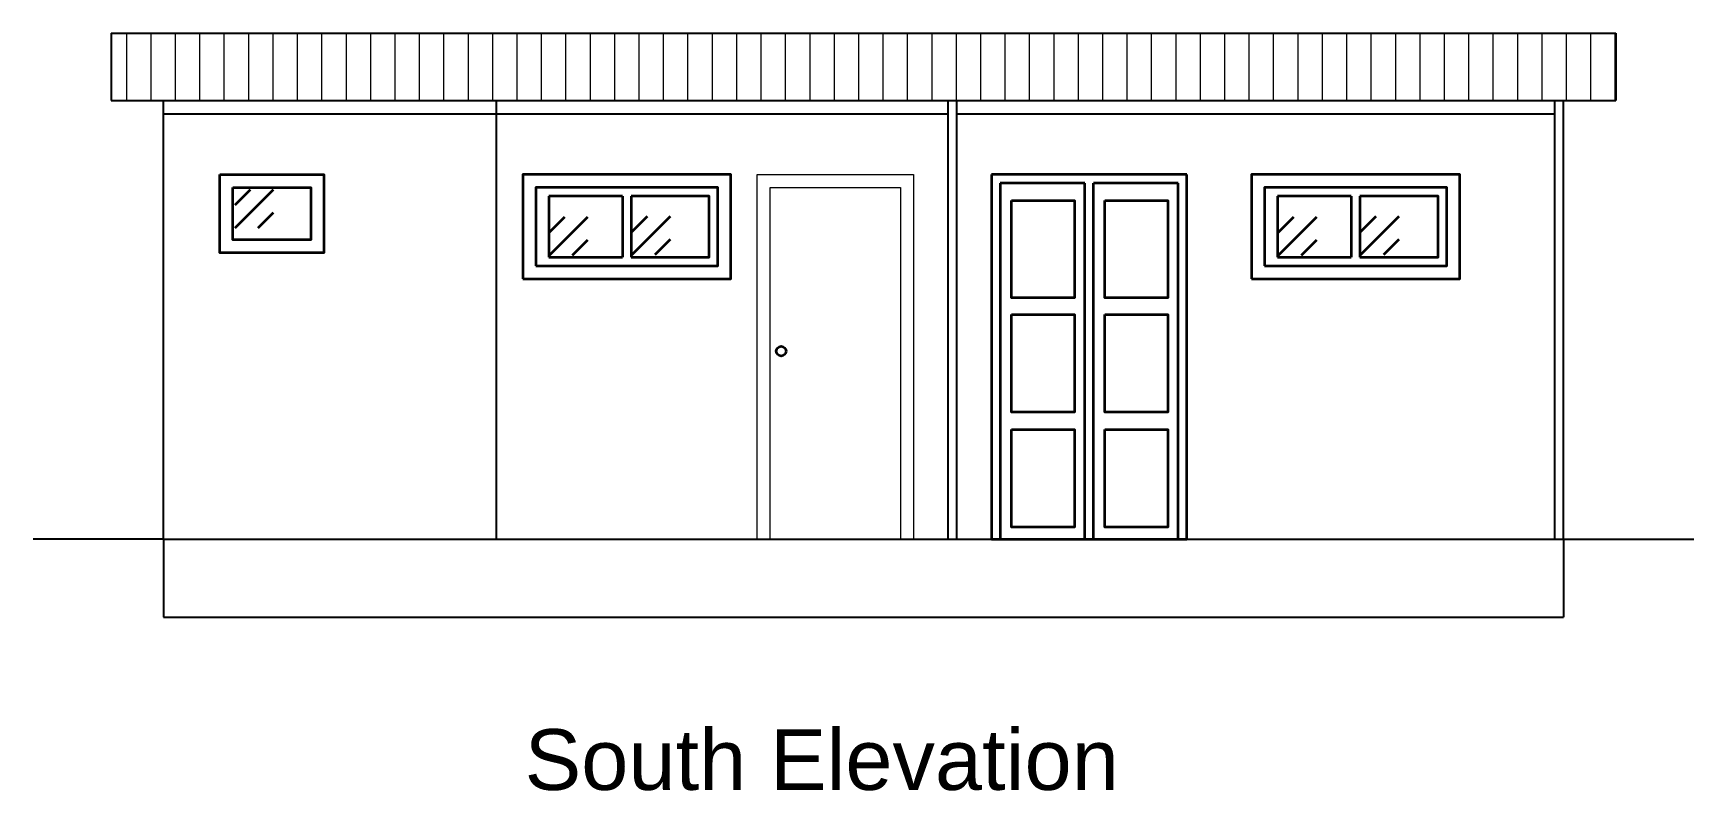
# Model space of a CAD drawing. Header units: inches. Extents: x 376358 to 406049, y -63575 to -53607.
# Drawn here: x 397416.4 to 397799.2, y -61849.5 to -61674.9 of the extents above; entities that cross this region are included whole.
import ezdxf

# ---------------------------------------------------------------- set-up
doc = ezdxf.new("R2010")
doc.units = ezdxf.units.IN
doc.header["$LTSCALE"] = 2
doc.header["$MEASUREMENT"] = 0
doc.layers.get('0').update_dxf_attribs({"linetype": 'CONTINUOUS'})
doc.layers.add('door', color=20, linetype='CONTINUOUS', lineweight=35)
doc.layers.add('steps', color=253, linetype='CONTINUOUS', lineweight=20)
doc.styles.get("Standard").update_dxf_attribs({"font": 'ARIALN.TTF'})

msp = doc.modelspace()

# ---------------------------------------------------------------- texts
at = {"color": 7, "linetype": 'ByBlock', "lineweight": 5, "insert": (397598.15, -61842.41), "char_height": 14, "width": 235.547, "attachment_point": 5}
msp.add_mtext('{\\fArial CE|b0|i0|c0|p34;South Elevation}', dxfattribs=at)

# ---------------------------------------------------------------- hatches: boundary and pattern name
at = {"layer": 'door', "ltscale": 0.5}
h = msp.add_hatch(dxfattribs=at)
h.set_pattern_fill('GOST_GLASS', color=256, scale=2.5)
h.set_pattern_definition([(45, (35608.079, -10765.673), (21.21320344, 0), [12.5, -17.5]), (45, (35613.382, -10765.673), (21.21320344, 0), [5, -25]), (45, (35608.079, -10760.37), (21.21320344, 0), [5, -25])])
h.paths.add_polyline_path([(397480.38, -61710.49), (397462.38, -61710.49), (397462.38, -61722.49), (397480.38, -61722.49)])
h = msp.add_hatch(dxfattribs=at)
h.set_pattern_fill('GOST_GLASS', color=256, scale=2.5)
h.set_pattern_definition([(45, (35001.753, -31051.81), (21.21320344, 0), [12.5, -17.5]), (45, (35007.056, -31051.81), (21.21320344, 0), [5, -25]), (45, (35001.753, -31046.507), (21.21320344, 0), [5, -25])])
h.paths.add_polyline_path([(397552.21, -61712.58), (397535.21, -61712.4), (397535.21, -61726.49), (397552.21, -61726.68)])
h = msp.add_hatch(dxfattribs=at)
h.set_pattern_fill('GOST_GLASS', color=256, scale=2.5)
h.set_pattern_definition([(45, (35020.753, -31051.625), (21.21320344, 0), [12.5, -17.5]), (45, (35026.056, -31051.625), (21.21320344, 0), [5, -25]), (45, (35020.753, -31046.322), (21.21320344, 0), [5, -25])])
h.paths.add_polyline_path([(397572.21, -61712.49), (397554.21, -61712.49), (397554.21, -61726.49), (397572.21, -61726.49)])
h = msp.add_hatch(dxfattribs=at)
h.set_pattern_fill('GOST_GLASS', color=256, scale=2.5)
h.set_pattern_definition([(45, (35169.753, -31051.81), (21.21320344, 0), [12.5, -17.5]), (45, (35175.056, -31051.81), (21.21320344, 0), [5, -25]), (45, (35169.753, -31046.507), (21.21320344, 0), [5, -25])])
h.paths.add_polyline_path([(397720.21, -61712.58), (397703.21, -61712.4), (397703.21, -61726.49), (397720.21, -61726.68)])
h = msp.add_hatch(dxfattribs=at)
h.set_pattern_fill('GOST_GLASS', color=256, scale=2.5)
h.set_pattern_definition([(45, (35188.753, -31051.625), (21.21320344, 0), [12.5, -17.5]), (45, (35194.056, -31051.625), (21.21320344, 0), [5, -25]), (45, (35188.753, -31046.322), (21.21320344, 0), [5, -25])])
h.paths.add_polyline_path([(397740.21, -61712.49), (397722.21, -61712.49), (397722.21, -61726.49), (397740.21, -61726.49)])
at = {"layer": 'steps', "ltscale": 0.3}
h = msp.add_hatch(dxfattribs=at)
h.set_pattern_fill('ANSI31', scale=45, angle=45)
h.set_pattern_definition([(90, (-2848.3163, -1053.388), (-5.625, 0), [])])
h.paths.add_polyline_path([(397781.15, -61674.9), (397434.38, -61674.9), (397434.38, -61690.38), (397781.15, -61690.38)])

# ---------------------------------------------------------------- linework, layer by layer
at = {"ltscale": 0.5}
for p, q in [((397434.38, -61674.9), (397781.15, -61674.9)), ((397434.38, -61674.9), (397434.38, -61690.38)), ((397781.15, -61674.9), (397781.15, -61690.38)), ((397434.38, -61690.38), (397781.15, -61690.38)), ((397446.38, -61791.49), (397446.38, -61690.38)), ((397523.15, -61791.49), (397523.15, -61690.38)), ((397627.27, -61791.49), (397627.27, -61690.38)), ((397629.27, -61791.49), (397629.27, -61690.38)), ((397767.15, -61791.49), (397767.15, -61690.38)), ((397769.15, -61791.49), (397769.15, -61690.38)), ((397446.38, -61693.49), (397627.27, -61693.49)), ((397629.27, -61693.49), (397767.15, -61693.49)), ((397446.38, -61791.49), (397416.38, -61791.49)), ((397446.38, -61791.49), (397769.15, -61791.49)), ((397446.38, -61791.49), (397446.38, -61809.49)), ((397769.15, -61791.49), (397799.15, -61791.49)), ((397769.15, -61791.49), (397769.15, -61809.49)), ((397446.38, -61809.49), (397769.15, -61809.49))]:
    msp.add_line(p, q, dxfattribs=at)
at = {"layer": 'door', "ltscale": 0.5}
for p, q in [((397637.27, -61707.49), (397637.27, -61791.49)), ((397682.27, -61707.49), (397637.27, -61707.49)), ((397637.27, -61707.49), (397637.27, -61791.49)), ((397682.27, -61707.49), (397637.27, -61707.49)), ((397639.27, -61709.49), (397639.27, -61791.49)), ((397658.77, -61709.49), (397639.27, -61709.49)), ((397639.27, -61709.49), (397639.27, -61791.49)), ((397658.77, -61709.49), (397639.27, -61709.49)), ((397658.77, -61791.49), (397658.77, -61709.49)), ((397680.27, -61709.49), (397660.77, -61709.49)), ((397680.27, -61709.49), (397660.77, -61709.49)), ((397660.77, -61791.49), (397660.77, -61709.49)), ((397680.27, -61791.49), (397680.27, -61709.49)), ((397680.27, -61791.49), (397680.27, -61709.49)), ((397682.27, -61791.49), (397682.27, -61707.49)), ((397682.27, -61791.49), (397682.27, -61707.49)), ((397535.21, -61712.49), (397535.21, -61726.49)), ((397552.21, -61712.49), (397552.21, -61726.49)), ((397554.21, -61712.49), (397554.21, -61726.49)), ((397703.21, -61712.49), (397703.21, -61726.49)), ((397720.21, -61712.49), (397720.21, -61726.49)), ((397722.21, -61712.49), (397722.21, -61726.49)), ((397637.27, -61791.49), (397682.27, -61791.49))]:
    msp.add_line(p, q, dxfattribs=at)
for points in [[(397459.38, -61707.49), (397483.38, -61707.49), (397483.38, -61725.49), (397459.38, -61725.49)], [(397529.21, -61731.49), (397577.21, -61731.49), (397577.21, -61707.49), (397529.21, -61707.49)], [(397697.21, -61731.49), (397745.21, -61731.49), (397745.21, -61707.49), (397697.21, -61707.49)], [(397462.38, -61710.49), (397480.38, -61710.49), (397480.38, -61722.49), (397462.38, -61722.49)], [(397532.21, -61728.49), (397574.21, -61728.49), (397574.21, -61710.49), (397532.21, -61710.49)], [(397641.89, -61713.42), (397656.41, -61713.42), (397656.41, -61735.91), (397641.89, -61735.91)], [(397663.39, -61713.42), (397677.91, -61713.42), (397677.91, -61735.91), (397663.39, -61735.91)], [(397700.21, -61728.49), (397742.21, -61728.49), (397742.21, -61710.49), (397700.21, -61710.49)], [(397641.89, -61739.72), (397656.41, -61739.72), (397656.41, -61762.22), (397641.89, -61762.22)], [(397663.39, -61739.72), (397677.91, -61739.72), (397677.91, -61762.22), (397663.39, -61762.22)], [(397641.89, -61766.27), (397656.41, -61766.27), (397656.41, -61788.77), (397641.89, -61788.77)], [(397663.39, -61766.27), (397677.91, -61766.27), (397677.91, -61788.77), (397663.39, -61788.77)]]:
    msp.add_lwpolyline(points, close=True, dxfattribs=at)
for points in [[(397552.21, -61712.49), (397535.21, -61712.49)], [(397554.21, -61726.49), (397572.21, -61726.49), (397572.21, -61712.49), (397554.21, -61712.49)], [(397720.21, -61712.49), (397703.21, -61712.49)], [(397722.21, -61726.49), (397740.21, -61726.49), (397740.21, -61712.49), (397722.21, -61712.49)], [(397535.21, -61726.49), (397552.21, -61726.49)], [(397703.21, -61726.49), (397720.21, -61726.49)]]:
    msp.add_lwpolyline(points, dxfattribs=at)
msp.add_circle((397588.79, -61748.18), 1.12, dxfattribs=at)
at = {"layer": 'steps', "color": 7, "ltscale": 0.3}
for p, q in [((397583.27, -61791.49), (397583.27, -61707.49)), ((397583.27, -61707.49), (397619.27, -61707.49)), ((397619.27, -61707.49), (397619.27, -61791.49)), ((397586.27, -61791.49), (397586.27, -61710.49)), ((397586.27, -61710.49), (397616.27, -61710.49)), ((397616.27, -61710.49), (397616.27, -61791.49))]:
    msp.add_line(p, q, dxfattribs=at)

msp.set_redraw_order([(e.dxf.handle, doc.entitydb.next_handle()) for e in msp.query("TEXT MTEXT ATTDEF DIMENSION ARC_DIMENSION")])  # texts and dimensions are drawn at this point

doc.saveas('drawing.dxf')
